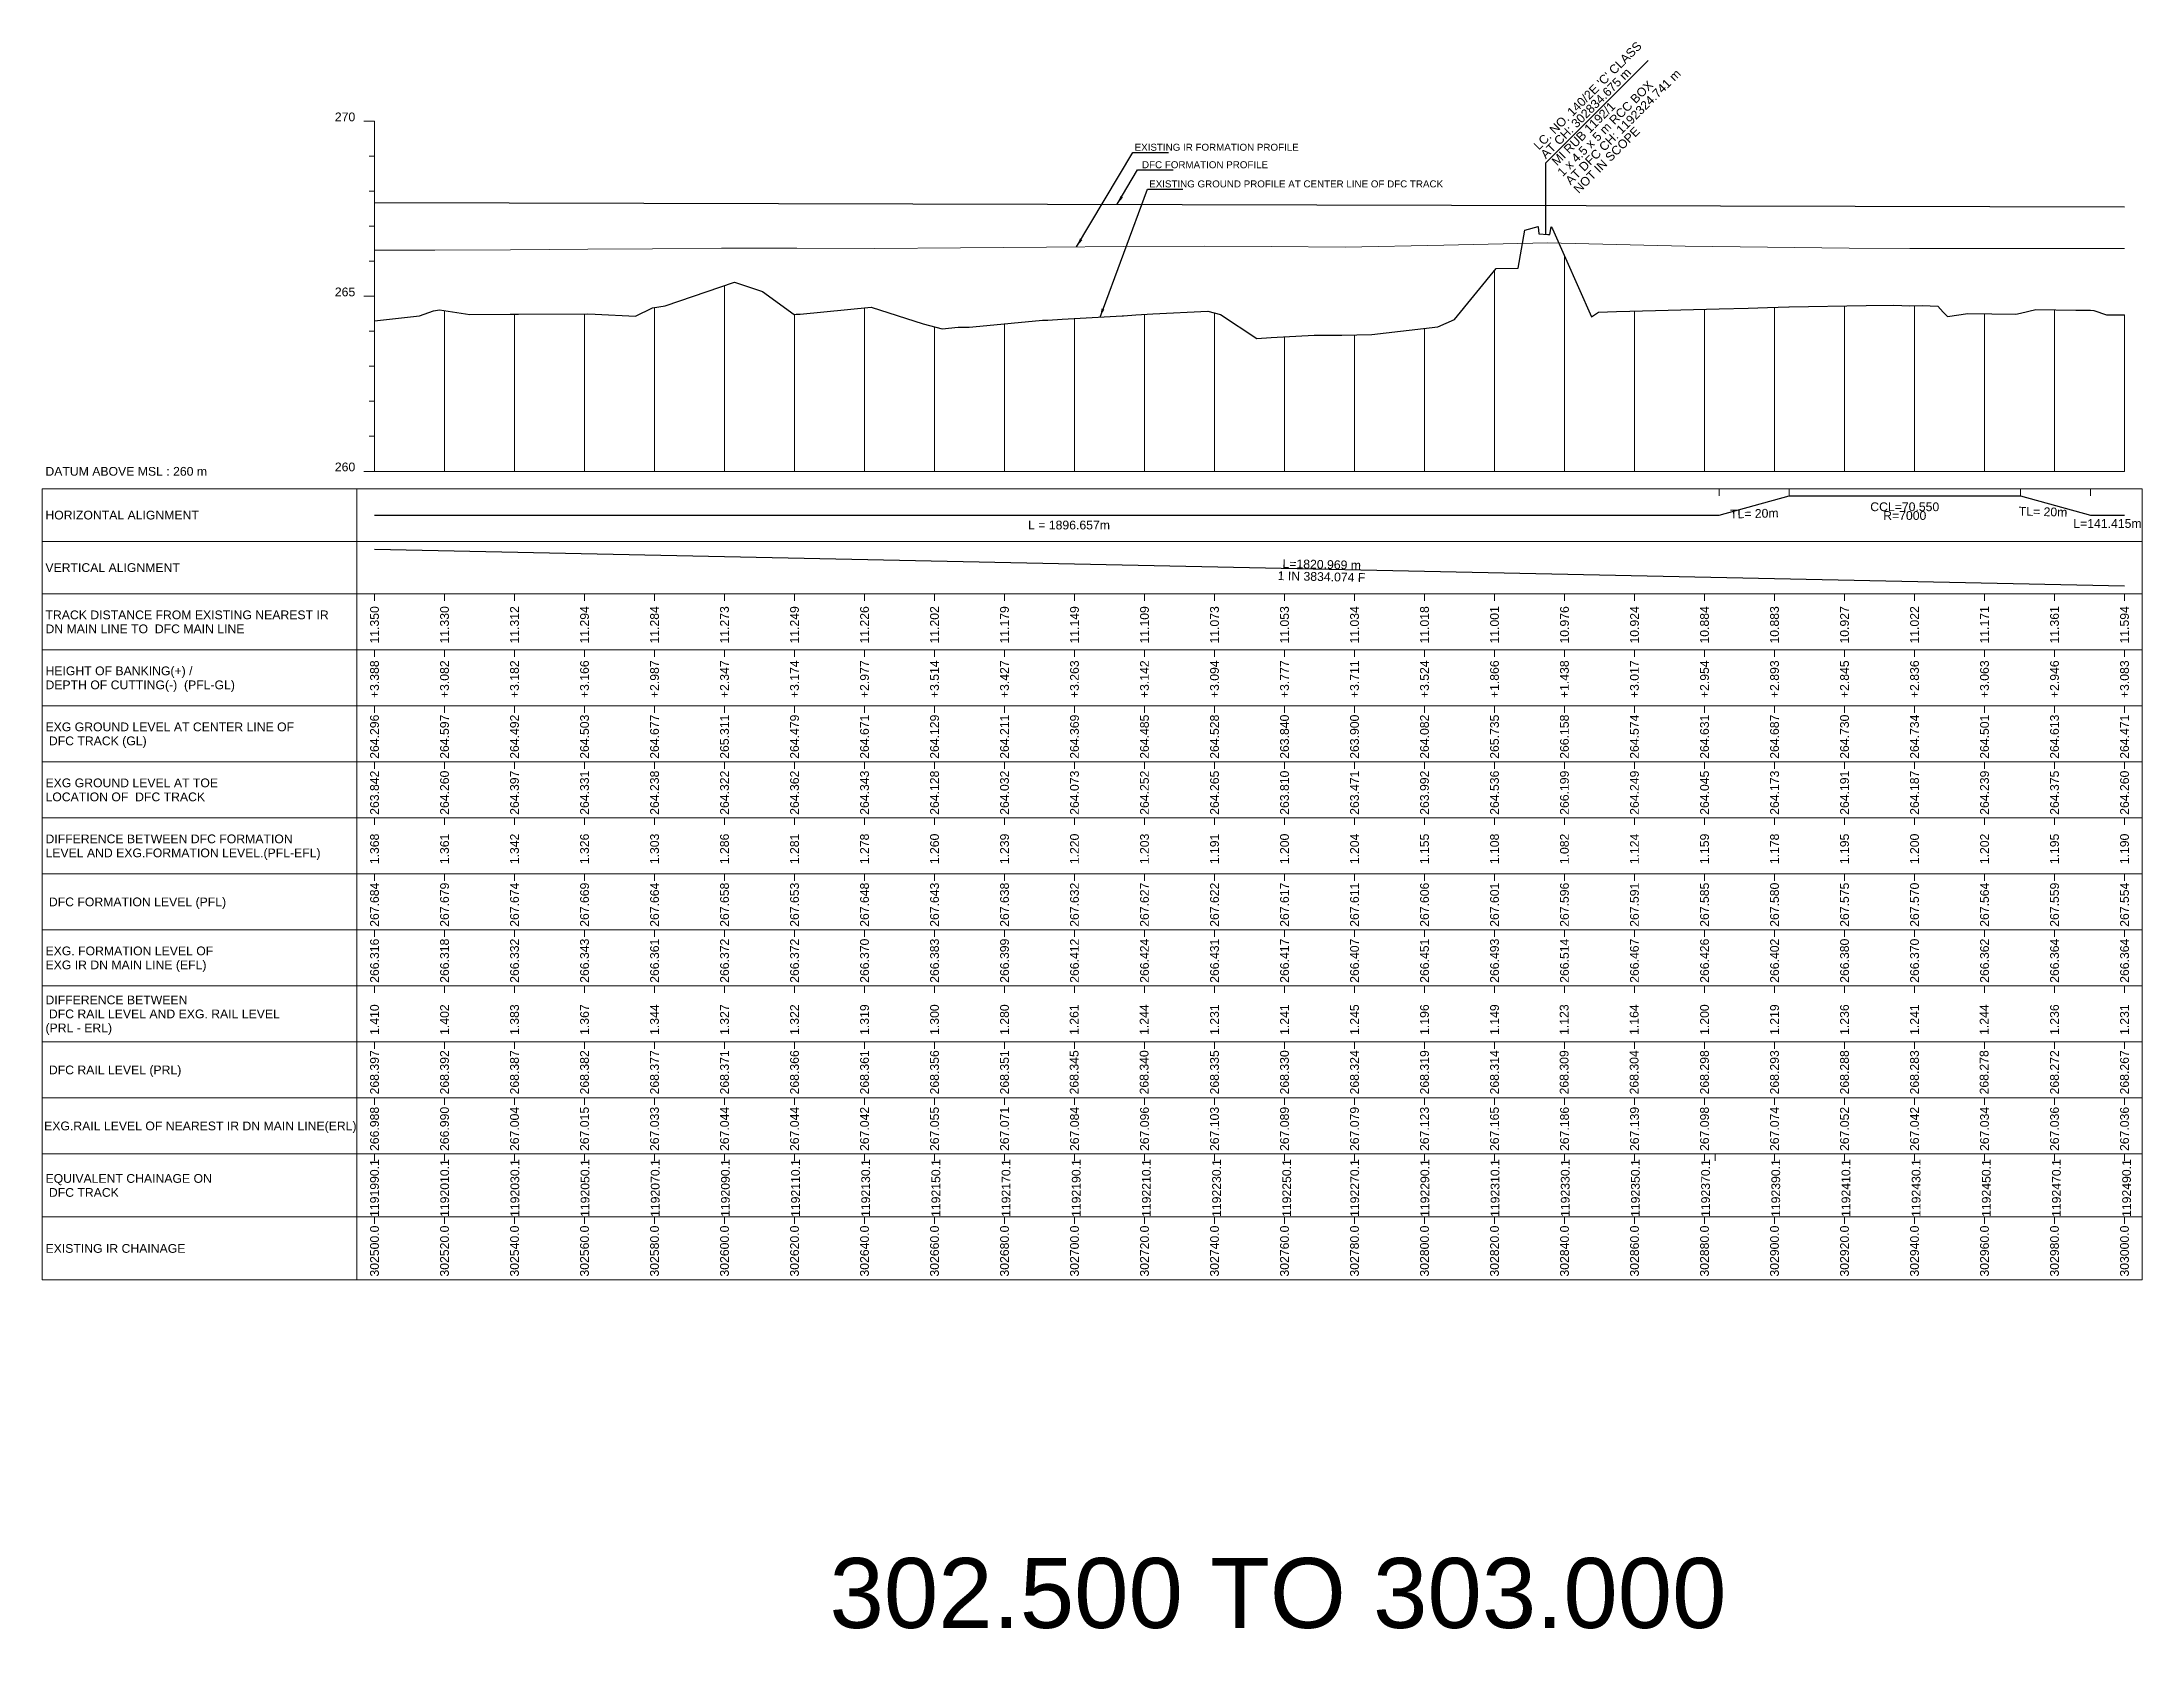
# Model space of a CAD drawing. Header units: metres. Extents: x 4905 to 19505, y -12340 to -11876.
# Drawn here: x 8905 to 9505, y -12340 to -11877 of the extents above; entities that cross this region are included whole.
import ezdxf
from ezdxf.enums import TextEntityAlignment as Align

# ---------------------------------------------------------------- set-up
doc = ezdxf.new("R2010")
doc.units = ezdxf.units.M
doc.header["$MEASUREMENT"] = 0
doc.layers.get('0').update_dxf_attribs({"lineweight": 0})
for name, color, linetype, lineweight in [('LS CUT FILL', 10, 'Continuous', 0), ('LS DATUM', 7, 'Continuous', 0), ('LS DATUM X', 7, 'Continuous', 0), ('LS DATUM Y', 7, 'Continuous', 0), ('LS DIFF. EXG.RL & PRO. RL', 10, 'Continuous', 0), ('LS DIFF. PFL & EFL', 10, 'Continuous', 0), ('LS EXG GL', 7, 'Continuous', 0), ('LS EXG IR CH', 7, 'Continuous', 0), ('LS EXG RL', 7, 'Continuous', 0), ('LS EXG. FL', 7, 'Continuous', 0), ('LS EXG. GL', 7, 'Continuous', 0), ('LS EXG. GL AT PRO. TOE', 7, 'Continuous', 0), ('LS EXG. IR CH', 7, 'Continuous', 0), ('LS EXG. RL', 7, 'Continuous', 0), ('LS FRAME', 7, 'Continuous', 0), ('LS PFL-EFL', 10, 'Continuous', 0), ('LS PRL-ERL', 10, 'Continuous', 0), ('LS PRO FL', 10, 'Continuous', 0), ('LS PRO. CUT & FILL', 10, 'Continuous', 0), ('LS PRO. DFCC CH', 10, 'Continuous', 0), ('LS PRO. FL', 10, 'Continuous', 0), ('LS PRO. RL', 10, 'Continuous', 0), ('LS PROFILE EXG FL', 7, 'Continuous', 25), ('LS PROFILE EXG GL', 7, 'Continuous', 30), ('LS PROFILE PRO FL', 1, 'Continuous', 30), ('LS TICKS', 7, 'Continuous', 0), ('LS TRACK CENTER', 10, 'Continuous', 0), ("LS TRACK CENTER's", 10, 'Continuous', 0), ('Profile Grid', 7, 'Continuous', 0)]:
    doc.layers.add(name, color=color, linetype=linetype, lineweight=lineweight)
for name, color, linetype in [('LS HORIZONTAL ALIGNMENT', 10, 'Continuous'), ("LS LC'S", 7, 'Continuous'), ('LS VERTICAL ALIGNMENT', 10, 'Continuous'), ('ref text', 3, 'Continuous')]:
    doc.layers.add(name, color=color, linetype=linetype)
doc.styles.get("Standard").update_dxf_attribs({"font": 'arial.ttf'})
doc.styles.add('Style-Arial', font='arial.ttf')
doc.styles.add('StyleArial', font='arial.ttf')
doc.dimstyles.get("Standard").update_dxf_attribs({"dimtxt": 0.18, "dimasz": 0.18, "dimexe": 0.18, "dimexo": 0.0625, "dimgap": 0.09, "dimtad": 0, "dimtih": 1, "dimtoh": 1, "dimdec": 4, "dimzin": 0, "dimdsep": 46, "dimtxsty": 'Standard', "dimcen": 0.09, "dimadec": 0, "dimazin": 0, "dimtfac": 1, "dimtdec": 4, "dimtofl": 0, "dimtmove": 0, "dimatfit": 3, "dimfxl": 1, "dimtolj": 1, "dimtzin": 0, "dimarcsym": 0})

msp = doc.modelspace()

# ---------------------------------------------------------------- texts
at = {"layer": 'LS CUT FILL', "style": 'Style-Arial'}
for s, p in [('+3.388', (9000, -12054)), ('+3.082', (9020, -12054)), ('+3.182', (9040, -12054)), ('+3.166', (9060, -12054)), ('+2.987', (9080.01, -12054)), ('+2.347', (9100, -12054)), ('+3.174', (9120, -12054)), ('+2.977', (9140, -12054)), ('+3.514', (9160, -12054)), ('+3.427', (9180, -12054)), ('+3.263', (9199.99, -12054)), ('+3.142', (9219.99, -12054)), ('+3.094', (9240, -12054)), ('+3.777', (9260, -12054)), ('+3.711', (9280, -12054)), ('+3.524', (9300, -12054)), ('+1.866', (9320, -12054)), ('+1.438', (9339.98, -12054)), ('+3.017', (9359.98, -12054)), ('+2.954', (9380.01, -12054)), ('+2.893', (9400.01, -12054)), ('+2.845', (9420.01, -12054)), ('+2.836', (9440.01, -12054)), ('+3.063', (9460, -12054)), ('+2.946', (9480, -12054)), ('+3.083', (9500.01, -12054))]:
    msp.add_text(s, height=2.5, rotation=90, dxfattribs=at).set_placement(p, align=Align.MIDDLE_RIGHT)
at = {"layer": 'LS DATUM', "color": 7, "style": 'StyleArial'}
msp.add_text('DATUM ABOVE MSL : 260 m', height=2.5, rotation=0.00003, dxfattribs=at).set_placement((8905.97, -12000), align=Align.MIDDLE_LEFT)
at = {"layer": 'LS DATUM Y', "color": 7, "lineweight": 0, "style": 'Style-Arial'}
for s, p in [('270', (8994.5, -11900)), ('270', (8994.5, -11900)), ('265', (8994.5, -11950)), ('260', (8994.5, -12000))]:
    msp.add_text(s, height=2.5, dxfattribs=at).set_placement(p, align=Align.RIGHT)
at = {"layer": 'LS DIFF. EXG.RL & PRO. RL', "color": 10, "style": 'StyleArial'}
for s, p in [('DIFFERENCE BETWEEN ', (8906, -12151)), (' DFC RAIL LEVEL AND EXG. RAIL LEVEL ', (8906, -12155)), ('(PRL - ERL)', (8906, -12159))]:
    msp.add_text(s, height=2.5, rotation=0.00003, dxfattribs=at).set_placement(p, align=Align.MIDDLE_LEFT)
at = {"layer": 'LS DIFF. PFL & EFL', "color": 10, "style": 'StyleArial'}
for s, p in [('DIFFERENCE BETWEEN DFC FORMATION ', (8906, -12105)), ('LEVEL AND EXG.FORMATION LEVEL.(PFL-EFL)', (8906, -12109))]:
    msp.add_text(s, height=2.5, rotation=0.00003, dxfattribs=at).set_placement(p, align=Align.MIDDLE_LEFT)
at = {"layer": 'LS EXG GL', "style": 'Style-Arial'}
for s, p in [('264.296', (9000, -12069.5)), ('264.597', (9020, -12069.5)), ('264.492', (9040, -12069.5)), ('264.503', (9060, -12069.5)), ('264.677', (9080.01, -12069.5)), ('265.311', (9100, -12069.5)), ('264.479', (9120, -12069.5)), ('264.671', (9140, -12069.5)), ('264.129', (9160, -12069.5)), ('264.211', (9180, -12069.5)), ('264.369', (9199.99, -12069.5)), ('264.485', (9219.99, -12069.5)), ('264.528', (9240, -12069.5)), ('263.840', (9260, -12069.5)), ('263.900', (9280, -12069.5)), ('264.082', (9300, -12069.5)), ('265.735', (9320, -12069.5)), ('266.158', (9339.98, -12069.5)), ('264.574', (9359.98, -12069.5)), ('264.631', (9380.01, -12069.5)), ('264.687', (9400.01, -12069.5)), ('264.730', (9420.01, -12069.5)), ('264.734', (9440.01, -12069.5)), ('264.501', (9460, -12069.5)), ('264.613', (9480, -12069.5)), ('264.471', (9500.01, -12069.5))]:
    msp.add_text(s, height=2.5, rotation=90, dxfattribs=at).set_placement(p, align=Align.MIDDLE_RIGHT)
at = {"layer": 'LS EXG IR CH', "lineweight": 0, "style": 'Style-Arial'}
for s, p in [('302500.0', (9000, -12215.47)), ('302520.0', (9020, -12215.47)), ('302540.0', (9040, -12215.47)), ('302560.0', (9060, -12215.47)), ('302580.0', (9080, -12215.47)), ('302600.0', (9100, -12215.47)), ('302620.0', (9120, -12215.47)), ('302640.0', (9140, -12215.47)), ('302660.0', (9160, -12215.47)), ('302680.0', (9180, -12215.47)), ('302700.0', (9200, -12215.47)), ('302720.0', (9220, -12215.47)), ('302740.0', (9240, -12215.47)), ('302760.0', (9260, -12215.47)), ('302780.0', (9280, -12215.47)), ('302800.0', (9300, -12215.47)), ('302820.0', (9320, -12215.47)), ('302840.0', (9340, -12215.47)), ('302860.0', (9360, -12215.47)), ('302880.0', (9380, -12215.47)), ('302900.0', (9400, -12215.47)), ('302920.0', (9420, -12215.47)), ('302940.0', (9440, -12215.47)), ('302960.0', (9460, -12215.47)), ('302980.0', (9480, -12215.47)), ('303000.0', (9500, -12215.47))]:
    msp.add_text(s, height=2.5, rotation=90, dxfattribs=at).set_placement(p, align=Align.MIDDLE_RIGHT)
at = {"layer": 'LS EXG RL', "style": 'Style-Arial'}
for s, p in [('266.988', (9000, -12181.54)), ('266.990', (9020, -12181.54)), ('267.004', (9040, -12181.54)), ('267.015', (9060, -12181.54)), ('267.033', (9080, -12181.54)), ('267.044', (9100, -12181.54)), ('267.044', (9120, -12181.54)), ('267.042', (9140, -12181.54)), ('267.055', (9160, -12181.54)), ('267.071', (9180, -12181.54)), ('267.084', (9200, -12181.54)), ('267.096', (9220, -12181.54)), ('267.103', (9240, -12181.54)), ('267.089', (9260, -12181.54)), ('267.079', (9280, -12181.54)), ('267.123', (9300, -12181.54)), ('267.165', (9320, -12181.54)), ('267.186', (9340, -12181.54)), ('267.139', (9360, -12181.54)), ('267.098', (9380, -12181.54)), ('267.074', (9400, -12181.54)), ('267.052', (9420, -12181.54)), ('267.042', (9440, -12181.54)), ('267.034', (9460, -12181.54)), ('267.036', (9480, -12181.54)), ('267.036', (9500, -12181.54))]:
    msp.add_text(s, height=2.5, rotation=90, dxfattribs=at).set_placement(p, align=Align.MIDDLE_RIGHT)
at = {"layer": 'LS EXG. FL', "style": 'StyleArial'}
for s, p in [('EXG. FORMATION LEVEL OF', (8906, -12137)), ('EXG IR DN MAIN LINE (EFL)', (8906, -12141))]:
    msp.add_text(s, height=2.5, rotation=0.00003, dxfattribs=at).set_placement(p, align=Align.MIDDLE_LEFT)
at = {"layer": 'LS EXG. FL'}
for s, p in [('266.316', (9000, -12133.5)), ('266.318', (9020, -12133.5)), ('266.332', (9040, -12133.5)), ('266.343', (9060, -12133.5)), ('266.361', (9080.01, -12133.5)), ('266.372', (9100, -12133.5)), ('266.372', (9120, -12133.5)), ('266.370', (9140, -12133.5)), ('266.383', (9160, -12133.5)), ('266.399', (9180, -12133.5)), ('266.412', (9199.99, -12133.5)), ('266.424', (9219.99, -12133.5)), ('266.431', (9240, -12133.5)), ('266.417', (9260, -12133.5)), ('266.407', (9280, -12133.5)), ('266.451', (9300, -12133.5)), ('266.493', (9320, -12133.5)), ('266.514', (9339.98, -12133.5)), ('266.467', (9359.98, -12133.5)), ('266.426', (9380.01, -12133.5)), ('266.402', (9400.01, -12133.5)), ('266.380', (9420.01, -12133.5)), ('266.370', (9440.01, -12133.5)), ('266.362', (9460, -12133.5)), ('266.364', (9480, -12133.5)), ('266.364', (9500.01, -12133.5))]:
    msp.add_text(s, height=2.5, rotation=90, dxfattribs=at).set_placement(p, align=Align.MIDDLE_RIGHT)
at = {"layer": 'LS EXG. GL', "color": 7, "style": 'StyleArial'}
for s, p in [('EXG GROUND LEVEL AT CENTER LINE OF ', (8906, -12073)), (' DFC TRACK (GL)', (8906, -12077))]:
    msp.add_text(s, height=2.5, rotation=0.00003, dxfattribs=at).set_placement(p, align=Align.MIDDLE_LEFT)
at = {"layer": 'LS EXG. GL AT PRO. TOE', "color": 7, "style": 'StyleArial'}
for s, p in [('EXG GROUND LEVEL AT TOE', (8906, -12089)), ('LOCATION OF  DFC TRACK', (8906, -12093))]:
    msp.add_text(s, height=2.5, rotation=0.00003, dxfattribs=at).set_placement(p, align=Align.MIDDLE_LEFT)
at = {"layer": 'LS EXG. GL AT PRO. TOE'}
for s, p in [('263.842', (9000, -12085.5)), ('264.260', (9020, -12085.5)), ('264.397', (9040, -12085.5)), ('264.331', (9060, -12085.5)), ('264.238', (9080.01, -12085.5)), ('264.322', (9100, -12085.5)), ('264.362', (9120, -12085.5)), ('264.343', (9140, -12085.5)), ('264.128', (9160, -12085.5)), ('264.032', (9180, -12085.5)), ('264.073', (9199.99, -12085.5)), ('264.252', (9219.99, -12085.5)), ('264.265', (9240, -12085.5)), ('263.810', (9260, -12085.5)), ('263.471', (9280, -12085.5)), ('263.992', (9300, -12085.5)), ('264.536', (9320, -12085.5)), ('266.199', (9339.98, -12085.5)), ('264.249', (9359.98, -12085.5)), ('264.045', (9380.01, -12085.5)), ('264.173', (9400.01, -12085.5)), ('264.191', (9420.01, -12085.5)), ('264.187', (9440.01, -12085.5)), ('264.239', (9460, -12085.5)), ('264.375', (9480, -12085.5)), ('264.260', (9500.01, -12085.5))]:
    msp.add_text(s, height=2.5, rotation=90, dxfattribs=at).set_placement(p, align=Align.MIDDLE_RIGHT)
at = {"layer": 'LS EXG. IR CH', "style": 'StyleArial'}
msp.add_text('EXISTING IR CHAINAGE', height=2.5, rotation=0.00003, dxfattribs=at).set_placement((8906, -12222), align=Align.MIDDLE_LEFT)
at = {"layer": 'LS EXG. RL', "style": 'StyleArial'}
msp.add_text('EXG.RAIL LEVEL OF NEAREST IR DN MAIN LINE(ERL)', height=2.5, rotation=0.00003, dxfattribs=at).set_placement((8905.61, -12187), align=Align.MIDDLE_LEFT)
at = {"layer": 'LS HORIZONTAL ALIGNMENT', "style": 'StyleArial'}
msp.add_text('HORIZONTAL ALIGNMENT', height=2.5, rotation=0.00003, dxfattribs=at).set_placement((8905.97, -12012.5), align=Align.MIDDLE_LEFT)
at = {"layer": 'LS HORIZONTAL ALIGNMENT', "char_height": 2.5, "attachment_point": 5, "line_spacing_factor": 0.6, "style": 'Style-Arial'}
for insert, rotation in [((9394.23, -12012.07), 1.28894), ((9476.74, -12011.55), 358.71106)]:
    msp.add_mtext('TL= 20m', dxfattribs=dict(at, insert=insert, rotation=rotation))
for s, insert in [('{\\fArial|b0|i0|c0|p34;\\C1;CCL=70.550\\PR=7000}', (9437.22, -12011.39)), ('L = {\\fArial|b0|i0|c0|p34;\\C1;1896.657m}', (9198.44, -12015.36)), ('L={\\fArial|b0|i0|c0|p34;\\C1;141.415m}', (9495.14, -12014.92))]:
    msp.add_mtext(s, dxfattribs=dict(at, insert=insert))
at = {"layer": "LS LC'S"}
for s, p in [("LC. NO. 140/2E 'C' CLASS ", (9332.67, -11908.37)), ('AT CH: 302834.675 m', (9334.67, -11910.87))]:
    msp.add_text(s, height=2.5, rotation=45, dxfattribs=at).set_placement(p)
at = {"layer": "LS LC'S", "color": 10}
for s, p in [('AT DFC CH: 1192324.741 m', (9341.77, -11918.37)), ('1 x 4.5 x 5 m RCC BOX ', (9339.47, -11915.97)), (' MI RUB 1192/1', (9337.17, -11913.57))]:
    msp.add_text(s, height=2.5, rotation=45, dxfattribs=at).set_placement(p)
at = {"layer": "LS LC'S", "color": 5}
msp.add_text('NOT IN SCOPE', height=2.5, rotation=45, dxfattribs=at).set_placement((9344.07, -11920.77))
at = {"layer": 'LS PFL-EFL'}
for s, p in [('1.368', (9000, -12103.5)), ('1.361', (9020, -12103.5)), ('1.342', (9040, -12103.5)), ('1.326', (9060, -12103.5)), ('1.303', (9080.01, -12103.5)), ('1.286', (9100, -12103.5)), ('1.281', (9120, -12103.5)), ('1.278', (9140, -12103.5)), ('1.260', (9160, -12103.5)), ('1.239', (9180, -12103.5)), ('1.220', (9199.99, -12103.5)), ('1.203', (9219.99, -12103.5)), ('1.191', (9240, -12103.5)), ('1.200', (9260, -12103.5)), ('1.204', (9280, -12103.5)), ('1.155', (9300, -12103.5)), ('1.108', (9320, -12103.5)), ('1.082', (9339.98, -12103.5)), ('1.124', (9359.98, -12103.5)), ('1.159', (9380.01, -12103.5)), ('1.178', (9400.01, -12103.5)), ('1.195', (9420.01, -12103.5)), ('1.200', (9440.01, -12103.5)), ('1.202', (9460, -12103.5)), ('1.195', (9480, -12103.5)), ('1.190', (9500.01, -12103.5))]:
    msp.add_text(s, height=2.5, rotation=90, dxfattribs=at).set_placement(p, align=Align.MIDDLE_RIGHT)
at = {"layer": 'LS PRL-ERL'}
for s, p in [('1.410', (9001.25, -12161)), ('1.402', (9021.25, -12161)), ('1.383', (9041.25, -12161)), ('1.367', (9061.25, -12161)), ('1.344', (9081.25, -12161)), ('1.327', (9101.25, -12161)), ('1.322', (9121.25, -12161)), ('1.319', (9141.25, -12161)), ('1.300', (9161.25, -12161)), ('1.280', (9181.25, -12161)), ('1.261', (9201.15, -12161)), ('1.244', (9221.15, -12161)), ('1.231', (9241.25, -12161)), ('1.241', (9261.25, -12161)), ('1.245', (9281.25, -12161)), ('1.196', (9301.25, -12161)), ('1.149', (9321.25, -12161)), ('1.123', (9341.15, -12161)), ('1.164', (9361.15, -12161)), ('1.200', (9381.25, -12161)), ('1.219', (9401.25, -12161)), ('1.236', (9421.25, -12161)), ('1.241', (9441.25, -12161)), ('1.244', (9461.15, -12161)), ('1.236', (9481.25, -12161)), ('1.231', (9501.25, -12161))]:
    msp.add_text(s, height=2.5, rotation=90, dxfattribs=at).set_placement(p)
at = {"layer": 'LS PRO FL', "style": 'Style-Arial'}
for s, p in [('267.684', (9000, -12117.5)), ('267.679', (9020, -12117.5)), ('267.674', (9040, -12117.5)), ('267.669', (9060, -12117.5)), ('267.664', (9080.01, -12117.5)), ('267.658', (9100, -12117.5)), ('267.653', (9120, -12117.5)), ('267.648', (9140, -12117.5)), ('267.643', (9160, -12117.5)), ('267.638', (9180, -12117.5)), ('267.632', (9199.99, -12117.5)), ('267.627', (9219.99, -12117.5)), ('267.622', (9240, -12117.5)), ('267.617', (9260, -12117.5)), ('267.611', (9280, -12117.5)), ('267.606', (9300, -12117.5)), ('267.601', (9320, -12117.5)), ('267.596', (9339.98, -12117.5)), ('267.591', (9359.98, -12117.5)), ('267.585', (9380.01, -12117.5)), ('267.580', (9400.01, -12117.5)), ('267.575', (9420.01, -12117.5)), ('267.570', (9440.01, -12117.5)), ('267.564', (9460, -12117.5)), ('267.559', (9480, -12117.5)), ('267.554', (9500.01, -12117.5))]:
    msp.add_text(s, height=2.5, rotation=90, dxfattribs=at).set_placement(p, align=Align.MIDDLE_RIGHT)
at = {"layer": 'LS PRO. CUT & FILL', "color": 10, "style": 'StyleArial'}
for s, p in [('HEIGHT OF BANKING(+) /', (8906, -12057)), ('DEPTH OF CUTTING(-)  (PFL-GL)', (8906, -12061))]:
    msp.add_text(s, height=2.5, rotation=0.00003, dxfattribs=at).set_placement(p, align=Align.MIDDLE_LEFT)
at = {"layer": 'LS PRO. DFCC CH'}
for s, p in [('1191990.1', (9001.25, -12213)), ('1192010.1', (9021.3, -12213)), ('1192030.1', (9041.35, -12213)), ('1192050.1', (9061.4, -12213)), ('1192070.1', (9081.45, -12213)), ('1192090.1', (9101.5, -12213)), ('1192110.1', (9121.54, -12213)), ('1192130.1', (9141.59, -12213)), ('1192150.1', (9161.64, -12213)), ('1192170.1', (9181.69, -12213)), ('1192190.1', (9201.74, -12213)), ('1192210.1', (9221.79, -12213)), ('1192230.1', (9241.84, -12213)), ('1192250.1', (9261.89, -12213)), ('1192270.1', (9281.31, -12213)), ('1192290.1', (9301.36, -12213)), ('1192310.1', (9321.41, -12213)), ('1192330.1', (9341.46, -12213)), ('1192350.1', (9361.51, -12213)), ('1192370.1', (9381.56, -12213)), ('1192390.1', (9401.61, -12213)), ('1192410.1', (9421.66, -12213)), ('1192430.1', (9441.71, -12213)), ('1192450.1', (9461.76, -12213)), ('1192470.1', (9481.8, -12213)), ('1192490.1', (9501.85, -12213))]:
    msp.add_text(s, height=2.5, rotation=90, dxfattribs=at).set_placement(p)
at = {"layer": 'LS PRO. DFCC CH', "color": 10, "style": 'Style-Arial'}
for s, p in [('EQUIVALENT CHAINAGE ON ', (8906, -12202)), (' DFC TRACK', (8906, -12206))]:
    msp.add_text(s, height=2.5, rotation=0.00003, dxfattribs=at).set_placement(p, align=Align.MIDDLE_LEFT)
at = {"layer": 'LS PRO. FL', "color": 10, "style": 'StyleArial'}
msp.add_text(' DFC FORMATION LEVEL (PFL) ', height=2.5, rotation=0.00003, dxfattribs=at).set_placement((8906, -12123), align=Align.MIDDLE_LEFT)
at = {"layer": 'LS PRO. RL'}
for s, p in [('268.397', (9001.25, -12178)), ('268.392', (9021.25, -12178)), ('268.387', (9041.25, -12178)), ('268.382', (9061.25, -12178)), ('268.377', (9081.25, -12178)), ('268.371', (9101.25, -12178)), ('268.366', (9121.25, -12178)), ('268.361', (9141.25, -12178)), ('268.356', (9161.25, -12178)), ('268.351', (9181.25, -12178)), ('268.345', (9201.15, -12178)), ('268.340', (9221.15, -12178)), ('268.335', (9241.25, -12178)), ('268.330', (9261.25, -12178)), ('268.324', (9281.25, -12178)), ('268.319', (9301.25, -12178)), ('268.314', (9321.25, -12178)), ('268.309', (9341.15, -12178)), ('268.304', (9361.15, -12178)), ('268.298', (9381.25, -12178)), ('268.293', (9401.25, -12178)), ('268.288', (9421.25, -12178)), ('268.283', (9441.25, -12178)), ('268.278', (9461.15, -12178)), ('268.272', (9481.25, -12178)), ('268.267', (9501.25, -12178))]:
    msp.add_text(s, height=2.5, rotation=90, dxfattribs=at).set_placement(p)
at = {"layer": 'LS PRO. RL', "color": 10, "style": 'StyleArial'}
msp.add_text(' DFC RAIL LEVEL (PRL)', height=2.5, rotation=0.00003, dxfattribs=at).set_placement((8906, -12171), align=Align.MIDDLE_LEFT)
at = {"layer": 'LS PROFILE EXG FL', "color": 7, "linetype": 'Continuous', "lineweight": 0, "style": 'Style-Arial'}
msp.add_text('EXISTING IR FORMATION PROFILE', height=2, dxfattribs=at).set_placement((9217.19, -11908.42, 0))
at = {"layer": 'LS PROFILE EXG GL', "color": 7, "lineweight": 0, "style": 'Style-Arial'}
msp.add_text('EXISTING GROUND PROFILE AT CENTER LINE OF DFC TRACK', height=2, dxfattribs=at).set_placement((9221.34, -11918.89, 0))
at = {"layer": 'LS PROFILE PRO FL', "style": 'Style-Arial'}
msp.add_text('  DFC FORMATION PROFILE', height=2, dxfattribs=at).set_placement((9217.74, -11913.41))
at = {"layer": 'LS TRACK CENTER'}
for s, p in [('11.350 ', (9001.25, -12049.2)), ('11.330 ', (9021.25, -12049.2)), ('11.312 ', (9041.25, -12049.2)), ('11.294 ', (9061.25, -12049.2)), ('11.284 ', (9081.25, -12049.2)), ('11.273 ', (9101.25, -12049.2)), ('11.249 ', (9121.25, -12049.2)), ('11.226 ', (9141.25, -12049.2)), ('11.202 ', (9161.25, -12049.2)), ('11.179 ', (9181.25, -12049.2)), ('11.149 ', (9201.25, -12049.2)), ('11.109 ', (9221.25, -12049.2)), ('11.073 ', (9241.25, -12049.2)), ('11.053 ', (9261.25, -12049.2)), ('11.034 ', (9281.25, -12049.2)), ('11.018 ', (9301.25, -12049.2)), ('11.001 ', (9321.25, -12049.2)), ('10.976 ', (9341.25, -12049.2)), ('10.924 ', (9361.25, -12049.2)), ('10.884 ', (9381.25, -12049.2)), ('10.883 ', (9401.25, -12049.2)), ('10.927 ', (9421.25, -12049.2)), ('11.022 ', (9441.25, -12049.2)), ('11.171 ', (9461.25, -12049.2)), ('11.361 ', (9481.25, -12049.2)), ('11.594 ', (9501.25, -12049.2))]:
    msp.add_text(s, height=2.5, rotation=90, dxfattribs=at).set_placement(p)
at = {"layer": "LS TRACK CENTER's", "color": 10, "style": 'StyleArial'}
for s, p in [('TRACK DISTANCE FROM EXISTING NEAREST IR ', (8906, -12041)), ('DN MAIN LINE TO  DFC MAIN LINE', (8906, -12045))]:
    msp.add_text(s, height=2.5, rotation=0.00003, dxfattribs=at).set_placement(p, align=Align.MIDDLE_LEFT)
at = {"layer": 'LS VERTICAL ALIGNMENT', "style": 'StyleArial'}
msp.add_text('VERTICAL ALIGNMENT', height=2.5, rotation=0.00003, dxfattribs=at).set_placement((8905.97, -12027.5), align=Align.MIDDLE_LEFT)
at = {"layer": 'LS VERTICAL ALIGNMENT', "insert": (9270.61, -12028.35), "char_height": 2.5, "attachment_point": 5, "rotation": 358.74409, "line_spacing_factor": 0.84, "style": 'Style-Arial'}
msp.add_mtext('L=1820.969 m\\P1 IN 3834.074 F', dxfattribs=at)
at = {"layer": 'ref text', "color": 3, "insert": (9130, -12330.71), "char_height": 20, "width": 256.3165, "attachment_point": 7, "bg_fill": 3, "box_fill_scale": 1.5, "bg_fill_color": 256, "bg_fill_transparency": 0}
msp.add_mtext('302.500 TO 303.000', dxfattribs=at)

# ---------------------------------------------------------------- linework, layer by layer
msp.add_lwpolyline([(8905, -12005), (8995, -12005)])
at = {"layer": 'LS DATUM X', "color": 7, "linetype": 'Continuous', "lineweight": 0}
msp.add_line((9000, -12000), (9500.01, -12000), dxfattribs=at)
at = {"layer": 'LS DATUM Y', "color": 7, "linetype": 'Continuous', "lineweight": 0}
for p, q in [((8997, -11900), (9000, -11900)), ((8997, -11900), (9000, -11900)), ((9000, -12000), (9000, -11900)), ((8998.5, -11910), (9000, -11910)), ((8998.5, -11920), (9000, -11920)), ((8998.5, -11930), (9000, -11930)), ((8998.5, -11940), (9000, -11940)), ((8997, -11950), (9000, -11950)), ((8998.5, -11960), (9000, -11960)), ((8998.5, -11970), (9000, -11970)), ((8998.5, -11980), (9000, -11980)), ((8998.5, -11990), (9000, -11990)), ((8997, -12000), (9000, -12000))]:
    msp.add_line(p, q, dxfattribs=at)
at = {"layer": 'LS FRAME'}
for points in [[(8995, -12231), (8905, -12231), (8905, -12005)], [(8995, -12020), (8905, -12020)], [(8995, -12035), (8905, -12035)], [(8995, -12051), (8905, -12051)], [(8905, -12051), (8995, -12051)], [(8995, -12067), (8905, -12067)], [(8905, -12067), (8995, -12067)], [(8995, -12083), (8905, -12083)], [(8905, -12083), (8995, -12083)], [(8995, -12099), (8905, -12099)], [(8995, -12115), (8905, -12115)], [(8905, -12115), (8995, -12115)], [(8995, -12131), (8905, -12131)], [(8905, -12131), (8995, -12131)], [(8995, -12147), (8905, -12147)], [(8905, -12147), (8995, -12147)], [(8995, -12163), (8905, -12163)], [(8905, -12163), (8995, -12163)], [(8995, -12179), (8905, -12179)], [(8995, -12195), (8905, -12195)], [(8995, -12213), (8905, -12213)]]:
    msp.add_lwpolyline(points, dxfattribs=at)
at = {"layer": 'LS FRAME', "color": 7, "linetype": 'Continuous', "lineweight": 0, "flags": 128}
for points in [[(8995, -12020), (9505.01, -12020), (9505.01, -12005), (8995, -12005), (8995, -12020)], [(8995, -12035), (9505.01, -12035), (9505.01, -12020), (8995, -12020), (8995, -12035)], [(8995, -12051), (9505.01, -12051), (9505.01, -12035), (8995, -12035), (8995, -12051)], [(8995, -12067), (9505.01, -12067), (9505.01, -12051), (8995, -12051), (8995, -12067)], [(8995, -12083), (9505.01, -12083), (9505.01, -12067), (8995, -12067), (8995, -12083)], [(8995, -12099), (9505.01, -12099), (9505.01, -12083), (8995, -12083), (8995, -12099)], [(8995, -12115), (9505.01, -12115), (9505.01, -12099), (8995, -12099), (8995, -12115)], [(8995, -12131), (9505.01, -12131), (9505.01, -12115), (8995, -12115), (8995, -12131)], [(8995, -12147), (9505.01, -12147), (9505.01, -12131), (8995, -12131), (8995, -12147)], [(8995, -12163), (9505.01, -12163), (9505.01, -12147), (8995, -12147), (8995, -12163)], [(8995, -12179), (9505.01, -12179), (9505.01, -12163), (8995, -12163), (8995, -12179)], [(8995, -12195), (9505.01, -12195), (9505.01, -12179), (8995, -12179), (8995, -12195)], [(8995, -12213), (9505.01, -12213), (9505.01, -12195), (8995, -12195), (8995, -12213)], [(8995, -12231), (9505.01, -12231), (9505.01, -12213), (8995, -12213), (8995, -12231)]]:
    msp.add_lwpolyline(points, close=True, dxfattribs=at)
at = {"layer": 'LS HORIZONTAL ALIGNMENT', "flags": 128}
msp.add_lwpolyline([(9000, -12012.5), (9384.18, -12012.5), (9384.18, -12012.5), (9404.18, -12007), (9404.18, -12007), (9470.26, -12007), (9470.26, -12007), (9490.26, -12012.5), (9490.26, -12012.5), (9500.01, -12012.5)], dxfattribs=at)
at = {"layer": "LS LC'S"}
msp.add_lwpolyline([(9334.67, -11932.31), (9334.67, -11911.87), (9363.93, -11882.62)], dxfattribs=at)
at = {"layer": 'LS PROFILE EXG FL', "lineweight": 0}
msp.add_lwpolyline([(9000, -11936.84), (9017.2, -11936.84), (9038.89, -11936.69), (9060.93, -11936.57), (9079.44, -11936.4), (9099.17, -11936.28), (9120.64, -11936.28), (9142.91, -11936.31), (9167.39, -11936.11), (9191.97, -11935.93), (9214.04, -11935.8), (9237.17, -11935.67), (9256.24, -11935.8), (9277.41, -11935.99), (9305.55, -11935.37), (9335.13, -11934.75), (9354.86, -11935.21), (9374.46, -11935.67), (9398.01, -11935.96), (9421.34, -11936.22), (9438.67, -11936.3), (9456.18, -11936.38), (9474.32, -11936.37), (9492.71, -11936.34), (9500, -11936.36)], dxfattribs=at)
at = {"layer": 'LS PROFILE EXG GL', "flags": 128}
msp.add_lwpolyline([(9000, -11957.04), (9012.82, -11955.55), (9012.82, -11955.55), (9016.9, -11954.11), (9016.9, -11954.11), (9018.61, -11953.82), (9027.24, -11955.16), (9038.8, -11955.06), (9038.8, -11955.06), (9039.72, -11955.08), (9041.12, -11955.08), (9060.96, -11954.97), (9063.09, -11955.14), (9074.53, -11955.63), (9079.44, -11953.33), (9079.44, -11953.32), (9079.44, -11953.32), (9083.05, -11952.71), (9102.83, -11945.92), (9102.83, -11945.92), (9110.82, -11948.63), (9119.86, -11955.23), (9119.86, -11955.23), (9120.48, -11955.14), (9120.67, -11955.14), (9121.63, -11955.06), (9141.88, -11953.11), (9141.88, -11953.11), (9156.77, -11957.84), (9162.16, -11959.29), (9166.75, -11958.85), (9166.75, -11958.85), (9167.07, -11958.82), (9169.87, -11958.86), (9172.93, -11958.57), (9190.88, -11956.84), (9191.23, -11956.81), (9192.39, -11956.79), (9196.45, -11956.49), (9213.59, -11955.62), (9213.99, -11955.53), (9217.52, -11955.27), (9222.38, -11955.03), (9238.1, -11954.2), (9241.75, -11955.2), (9252.07, -11962.04), (9252.07, -11962.04), (9252.07, -11962.04), (9256.24, -11961.81), (9268.51, -11961.12), (9276.39, -11961.09), (9276.39, -11961.09), (9276.39, -11961.09), (9284.94, -11960.87), (9303.77, -11958.76), (9308.53, -11956.63), (9308.53, -11956.63), (9320.51, -11942.03), (9326.74, -11941.94), (9328.65, -11931.06), (9332.5, -11930.1), (9332.51, -11930.11), (9332.65, -11932.12), (9332.65, -11932.12), (9335.2, -11932.35), (9335.83, -11932.35), (9336.17, -11930.16), (9336.56, -11930.68), (9347.7, -11955.83), (9349.71, -11954.49), (9349.71, -11954.49), (9354.86, -11954.34), (9354.86, -11954.35), (9358.69, -11954.29), (9358.69, -11954.29), (9358.69, -11954.29), (9384.18, -11953.58), (9392.49, -11953.35), (9398.01, -11953.2), (9398.01, -11953.2), (9404.07, -11953.02), (9404.18, -11953.02), (9426.21, -11952.61), (9434.09, -11952.54), (9434.09, -11952.54), (9434.09, -11952.54), (9438.67, -11952.7), (9442.27, -11952.67), (9442.27, -11952.67), (9446.7, -11952.81), (9448.24, -11954.49), (9449.4, -11955.78), (9455.29, -11954.93), (9468.97, -11955.14), (9470.26, -11954.83), (9474.65, -11953.8), (9474.65, -11953.8), (9486.07, -11953.95), (9490.26, -11953.99), (9491.28, -11954.01), (9494.9, -11955.25), (9500.01, -11955.29)], dxfattribs=at)
at = {"layer": 'LS PROFILE PRO FL'}
msp.add_line((9000, -11923.16), (9500.01, -11924.46), dxfattribs=at)
at = {"layer": 'LS TICKS', "color": 7, "linetype": 'Continuous', "lineweight": 0, "flags": 128}
for points in [[(9384.18, -12007), (9384.18, -12005)], [(9404.18, -12007), (9404.18, -12005)], [(9470.26, -12007), (9470.26, -12005)], [(9490.26, -12007), (9490.26, -12005)], [(9000, -12037), (9000, -12035)], [(9020, -12037), (9020, -12035)], [(9040, -12037), (9040, -12035)], [(9060, -12037), (9060, -12035)], [(9080.01, -12037), (9080.01, -12035)], [(9100, -12037), (9100, -12035)], [(9120, -12037), (9120, -12035)], [(9140, -12037), (9140, -12035)], [(9160, -12037), (9160, -12035)], [(9180, -12037), (9180, -12035)], [(9199.99, -12037), (9199.99, -12035)], [(9219.99, -12037), (9219.99, -12035)], [(9240, -12037), (9240, -12035)], [(9260, -12037), (9260, -12035)], [(9280, -12037), (9280, -12035)], [(9300, -12037), (9300, -12035)], [(9320, -12037), (9320, -12035)], [(9339.98, -12037), (9339.98, -12035)], [(9359.98, -12037), (9359.98, -12035)], [(9380.01, -12037), (9380.01, -12035)], [(9400.01, -12037), (9400.01, -12035)], [(9420.01, -12037), (9420.01, -12035)], [(9440.01, -12037), (9440.01, -12035)], [(9460, -12037), (9460, -12035)], [(9480, -12037), (9480, -12035)], [(9500.01, -12037), (9500.01, -12035)], [(9000, -12053), (9000, -12051)], [(9020, -12053), (9020, -12051)], [(9040, -12053), (9040, -12051)], [(9060, -12053), (9060, -12051)], [(9080.01, -12053), (9080.01, -12051)], [(9100, -12053), (9100, -12051)], [(9120, -12053), (9120, -12051)], [(9140, -12053), (9140, -12051)], [(9160, -12053), (9160, -12051)], [(9180, -12053), (9180, -12051)], [(9199.99, -12053), (9199.99, -12051)], [(9219.99, -12053), (9219.99, -12051)], [(9240, -12053), (9240, -12051)], [(9260, -12053), (9260, -12051)], [(9280, -12053), (9280, -12051)], [(9300, -12053), (9300, -12051)], [(9320, -12053), (9320, -12051)], [(9339.98, -12053), (9339.98, -12051)], [(9359.98, -12053), (9359.98, -12051)], [(9380.01, -12053), (9380.01, -12051)], [(9400.01, -12053), (9400.01, -12051)], [(9420.01, -12053), (9420.01, -12051)], [(9440.01, -12053), (9440.01, -12051)], [(9460, -12053), (9460, -12051)], [(9480, -12053), (9480, -12051)], [(9500.01, -12053), (9500.01, -12051)], [(9000, -12069), (9000, -12067)], [(9020, -12069), (9020, -12067)], [(9040, -12069), (9040, -12067)], [(9060, -12069), (9060, -12067)], [(9080.01, -12069), (9080.01, -12067)], [(9100, -12069), (9100, -12067)], [(9120, -12069), (9120, -12067)], [(9140, -12069), (9140, -12067)], [(9160, -12069), (9160, -12067)], [(9180, -12069), (9180, -12067)], [(9199.99, -12069), (9199.99, -12067)], [(9219.99, -12069), (9219.99, -12067)], [(9240, -12069), (9240, -12067)], [(9260, -12069), (9260, -12067)], [(9280, -12069), (9280, -12067)], [(9300, -12069), (9300, -12067)], [(9320, -12069), (9320, -12067)], [(9339.98, -12069), (9339.98, -12067)], [(9359.98, -12069), (9359.98, -12067)], [(9380.01, -12069), (9380.01, -12067)], [(9400.01, -12069), (9400.01, -12067)], [(9420.01, -12069), (9420.01, -12067)], [(9440.01, -12069), (9440.01, -12067)], [(9460, -12069), (9460, -12067)], [(9480, -12069), (9480, -12067)], [(9500.01, -12069), (9500.01, -12067)], [(9000, -12085), (9000, -12083)], [(9020, -12085), (9020, -12083)], [(9040, -12085), (9040, -12083)], [(9060, -12085), (9060, -12083)], [(9080.01, -12085), (9080.01, -12083)], [(9100, -12085), (9100, -12083)], [(9120, -12085), (9120, -12083)], [(9140, -12085), (9140, -12083)], [(9160, -12085), (9160, -12083)], [(9180, -12085), (9180, -12083)], [(9199.99, -12085), (9199.99, -12083)], [(9219.99, -12085), (9219.99, -12083)], [(9240, -12085), (9240, -12083)], [(9260, -12085), (9260, -12083)], [(9280, -12085), (9280, -12083)], [(9300, -12085), (9300, -12083)], [(9320, -12085), (9320, -12083)], [(9339.98, -12085), (9339.98, -12083)], [(9359.98, -12085), (9359.98, -12083)], [(9380.01, -12085), (9380.01, -12083)], [(9400.01, -12085), (9400.01, -12083)], [(9420.01, -12085), (9420.01, -12083)], [(9440.01, -12085), (9440.01, -12083)], [(9460, -12085), (9460, -12083)], [(9480, -12085), (9480, -12083)], [(9500.01, -12085), (9500.01, -12083)], [(9000, -12101), (9000, -12099)], [(9020, -12101), (9020, -12099)], [(9040, -12101), (9040, -12099)], [(9060, -12101), (9060, -12099)], [(9080.01, -12101), (9080.01, -12099)], [(9100, -12101), (9100, -12099)], [(9120, -12101), (9120, -12099)], [(9140, -12101), (9140, -12099)], [(9160, -12101), (9160, -12099)], [(9180, -12101), (9180, -12099)], [(9199.99, -12101), (9199.99, -12099)], [(9219.99, -12101), (9219.99, -12099)], [(9240, -12101), (9240, -12099)], [(9260, -12101), (9260, -12099)], [(9280, -12101), (9280, -12099)], [(9300, -12101), (9300, -12099)], [(9320, -12101), (9320, -12099)], [(9339.98, -12101), (9339.98, -12099)], [(9359.98, -12101), (9359.98, -12099)], [(9380.01, -12101), (9380.01, -12099)], [(9400.01, -12101), (9400.01, -12099)], [(9420.01, -12101), (9420.01, -12099)], [(9440.01, -12101), (9440.01, -12099)], [(9460, -12101), (9460, -12099)], [(9480, -12101), (9480, -12099)], [(9500.01, -12101), (9500.01, -12099)], [(9000, -12117), (9000, -12115)], [(9020, -12117), (9020, -12115)], [(9040, -12117), (9040, -12115)], [(9060, -12117), (9060, -12115)], [(9080.01, -12117), (9080.01, -12115)], [(9100, -12117), (9100, -12115)], [(9120, -12117), (9120, -12115)], [(9140, -12117), (9140, -12115)], [(9160, -12117), (9160, -12115)], [(9180, -12117), (9180, -12115)], [(9199.99, -12117), (9199.99, -12115)], [(9219.99, -12117), (9219.99, -12115)], [(9240, -12117), (9240, -12115)], [(9260, -12117), (9260, -12115)], [(9280, -12117), (9280, -12115)], [(9300, -12117), (9300, -12115)], [(9320, -12117), (9320, -12115)], [(9339.98, -12117), (9339.98, -12115)], [(9359.98, -12117), (9359.98, -12115)], [(9380.01, -12117), (9380.01, -12115)], [(9400.01, -12117), (9400.01, -12115)], [(9420.01, -12117), (9420.01, -12115)], [(9440.01, -12117), (9440.01, -12115)], [(9460, -12117), (9460, -12115)], [(9480, -12117), (9480, -12115)], [(9500.01, -12117), (9500.01, -12115)], [(9000, -12133), (9000, -12131)], [(9020, -12133), (9020, -12131)], [(9040, -12133), (9040, -12131)], [(9060, -12133), (9060, -12131)], [(9080.01, -12133), (9080.01, -12131)], [(9100, -12133), (9100, -12131)], [(9120, -12133), (9120, -12131)], [(9140, -12133), (9140, -12131)], [(9160, -12133), (9160, -12131)], [(9180, -12133), (9180, -12131)], [(9199.99, -12133), (9199.99, -12131)], [(9219.99, -12133), (9219.99, -12131)], [(9240, -12133), (9240, -12131)], [(9260, -12133), (9260, -12131)], [(9280, -12133), (9280, -12131)], [(9300, -12133), (9300, -12131)], [(9320, -12133), (9320, -12131)], [(9339.98, -12133), (9339.98, -12131)], [(9359.98, -12133), (9359.98, -12131)], [(9380.01, -12133), (9380.01, -12131)], [(9400.01, -12133), (9400.01, -12131)], [(9420.01, -12133), (9420.01, -12131)], [(9440.01, -12133), (9440.01, -12131)], [(9460, -12133), (9460, -12131)], [(9480, -12133), (9480, -12131)], [(9500.01, -12133), (9500.01, -12131)], [(9000, -12149), (9000, -12147)], [(9020, -12149), (9020, -12147)], [(9040, -12149), (9040, -12147)], [(9060, -12149), (9060, -12147)], [(9080.01, -12149), (9080.01, -12147)], [(9100, -12149), (9100, -12147)], [(9120, -12149), (9120, -12147)], [(9140, -12149), (9140, -12147)], [(9160, -12149), (9160, -12147)], [(9180, -12149), (9180, -12147)], [(9199.99, -12149), (9199.99, -12147)], [(9219.99, -12149), (9219.99, -12147)], [(9240, -12149), (9240, -12147)], [(9260, -12149), (9260, -12147)], [(9280, -12149), (9280, -12147)], [(9300, -12149), (9300, -12147)], [(9320, -12149), (9320, -12147)], [(9339.98, -12149), (9339.98, -12147)], [(9359.98, -12149), (9359.98, -12147)], [(9380.01, -12149), (9380.01, -12147)], [(9400.01, -12149), (9400.01, -12147)], [(9420.01, -12149), (9420.01, -12147)], [(9440.01, -12149), (9440.01, -12147)], [(9460, -12149), (9460, -12147)], [(9480, -12149), (9480, -12147)], [(9500.01, -12149), (9500.01, -12147)], [(9000, -12165), (9000, -12163)], [(9020, -12165), (9020, -12163)], [(9040, -12165), (9040, -12163)], [(9060, -12165), (9060, -12163)], [(9080.01, -12165), (9080.01, -12163)], [(9100, -12165), (9100, -12163)], [(9120, -12165), (9120, -12163)], [(9140, -12165), (9140, -12163)], [(9160, -12165), (9160, -12163)], [(9180, -12165), (9180, -12163)], [(9199.99, -12165), (9199.99, -12163)], [(9219.99, -12165), (9219.99, -12163)], [(9240, -12165), (9240, -12163)], [(9260, -12165), (9260, -12163)], [(9280, -12165), (9280, -12163)], [(9300, -12165), (9300, -12163)], [(9320, -12165), (9320, -12163)], [(9339.98, -12165), (9339.98, -12163)], [(9359.98, -12165), (9359.98, -12163)], [(9380.01, -12165), (9380.01, -12163)], [(9400.01, -12165), (9400.01, -12163)], [(9420.01, -12165), (9420.01, -12163)], [(9440.01, -12165), (9440.01, -12163)], [(9460, -12165), (9460, -12163)], [(9480, -12165), (9480, -12163)], [(9500.01, -12165), (9500.01, -12163)], [(9000, -12181), (9000, -12179)], [(9020, -12181), (9020, -12179)], [(9040, -12181), (9040, -12179)], [(9060, -12181), (9060, -12179)], [(9080.01, -12181), (9080.01, -12179)], [(9100, -12181), (9100, -12179)], [(9120, -12181), (9120, -12179)], [(9140, -12181), (9140, -12179)], [(9160, -12181), (9160, -12179)], [(9180, -12181), (9180, -12179)], [(9199.99, -12181), (9199.99, -12179)], [(9219.99, -12181), (9219.99, -12179)], [(9240, -12181), (9240, -12179)], [(9260, -12181), (9260, -12179)], [(9280, -12181), (9280, -12179)], [(9300, -12181), (9300, -12179)], [(9320, -12181), (9320, -12179)], [(9339.98, -12181), (9339.98, -12179)], [(9359.98, -12181), (9359.98, -12179)], [(9380.01, -12181), (9380.01, -12179)], [(9400.01, -12181), (9400.01, -12179)], [(9420.01, -12181), (9420.01, -12179)], [(9440.01, -12181), (9440.01, -12179)], [(9460, -12181), (9460, -12179)], [(9480, -12181), (9480, -12179)], [(9500.01, -12181), (9500.01, -12179)], [(9000, -12197), (9000, -12195)], [(9020, -12197), (9020, -12195)], [(9040, -12197), (9040, -12195)], [(9060, -12197), (9060, -12195)], [(9080.01, -12197), (9080.01, -12195)], [(9100, -12197), (9100, -12195)], [(9120, -12197), (9120, -12195)], [(9140, -12197), (9140, -12195)], [(9160, -12197), (9160, -12195)], [(9180, -12197), (9180, -12195)], [(9199.99, -12197), (9199.99, -12195)], [(9219.99, -12197), (9219.99, -12195)], [(9240, -12197), (9240, -12195)], [(9260, -12197), (9260, -12195)], [(9280, -12197), (9280, -12195)], [(9300, -12197), (9300, -12195)], [(9320, -12197), (9320, -12195)], [(9339.98, -12197), (9339.98, -12195)], [(9359.98, -12197), (9359.98, -12195)], [(9380.01, -12197), (9380.01, -12195)], [(9383.01, -12197), (9383.01, -12195)], [(9400.01, -12197), (9400.01, -12195)], [(9420.01, -12197), (9420.01, -12195)], [(9440.01, -12197), (9440.01, -12195)], [(9460, -12197), (9460, -12195)], [(9480, -12197), (9480, -12195)], [(9500.01, -12197), (9500.01, -12195)], [(9000, -12215), (9000, -12213)], [(9020, -12215), (9020, -12213)], [(9040, -12215), (9040, -12213)], [(9060, -12215), (9060, -12213)], [(9080.01, -12215), (9080.01, -12213)], [(9100, -12215), (9100, -12213)], [(9120, -12215), (9120, -12213)], [(9140, -12215), (9140, -12213)], [(9160, -12215), (9160, -12213)], [(9180, -12215), (9180, -12213)], [(9199.99, -12215), (9199.99, -12213)], [(9219.99, -12215), (9219.99, -12213)], [(9240, -12215), (9240, -12213)], [(9260, -12215), (9260, -12213)], [(9280, -12215), (9280, -12213)], [(9300, -12215), (9300, -12213)], [(9320, -12215), (9320, -12213)], [(9339.98, -12215), (9339.98, -12213)], [(9359.98, -12215), (9359.98, -12213)], [(9380.01, -12215), (9380.01, -12213)], [(9400.01, -12215), (9400.01, -12213)], [(9420.01, -12215), (9420.01, -12213)], [(9440.01, -12215), (9440.01, -12213)], [(9460, -12215), (9460, -12213)], [(9480, -12215), (9480, -12213)], [(9500.01, -12215), (9500.01, -12213)]]:
    msp.add_lwpolyline(points, dxfattribs=at)
at = {"layer": 'LS VERTICAL ALIGNMENT', "flags": 128}
msp.add_lwpolyline([(9000, -12022.25), (9500.01, -12032.75)], dxfattribs=at)
at = {"layer": 'Profile Grid', "flags": 128}
for points in [[(9339.98, -12000), (9339.98, -11938.42)], [(9320, -12000), (9320, -11942.65)], [(9100, -12000), (9100, -11946.89)], [(9020, -12000), (9020, -11954.03)], [(9040, -12000), (9040, -11955.08)], [(9060, -12000), (9060, -11954.97)], [(9080.01, -12000), (9080.01, -11953.23)], [(9120, -12000), (9120, -11955.21)], [(9140, -12000), (9140, -11953.29)], [(9180, -12000), (9180, -11957.89)], [(9199.99, -12000), (9199.99, -11956.31)], [(9219.99, -12000), (9219.99, -11955.15)], [(9240, -12000), (9240, -11954.72)], [(9359.98, -12000), (9359.98, -11954.26)], [(9380.01, -12000), (9380.01, -11953.69)], [(9400.01, -12000), (9400.01, -11953.14)], [(9420.01, -12000), (9420.01, -11952.73)], [(9440.01, -12000), (9440.01, -11952.69)], [(9460, -12000), (9460, -11955)], [(9480, -12000), (9480, -11953.87)], [(9500.01, -12000), (9500.01, -11955.29)], [(9160, -12000), (9160, -11958.71)], [(9260, -12000), (9260, -11961.6)], [(9280, -12000), (9280, -11961)], [(9300, -12000), (9300, -11959.18)], [(9000, -12000), (9000, -11969.87)]]:
    msp.add_lwpolyline(points, dxfattribs=at)

msp.set_redraw_order([(e.dxf.handle, doc.entitydb.next_handle()) for e in msp.query("TEXT MTEXT ATTDEF DIMENSION ARC_DIMENSION")])  # texts and dimensions are drawn at this point

# ---------------------------------------------------------------- leaders
at = {"layer": 'LS PROFILE EXG FL', "color": 7, "lineweight": -3}
msp.add_leader([(9200.61, -11935.87, 0), (9216.68, -11908.88, 0), (9226.82, -11908.88, 0)], dimstyle='Standard', override={"dimasz": 2.5, "dimexe": 0.25, "dimexo": 0.25, "dimgap": 0.25, "dimtad": 0, "dimtih": 0, "dimtoh": 0, "dimzin": 11, "dimadec": 4, "dimazin": 3, "dimatfit": 1, "dimfrac": 2, "dimtolj": 0, "dimtzin": 11}, dxfattribs=at)
at = {"layer": 'LS PROFILE EXG GL', "color": 7, "lineweight": -3}
msp.add_leader([(9207.29, -11955.94, 0), (9220.83, -11919.35, 0), (9230.97, -11919.35, 0)], dimstyle='Standard', override={"dimasz": 2.5, "dimexe": 0.25, "dimexo": 0.25, "dimgap": 0.25, "dimtad": 0, "dimtih": 0, "dimtoh": 0, "dimzin": 11, "dimadec": 4, "dimazin": 3, "dimatfit": 1, "dimfrac": 2, "dimtolj": 0, "dimtzin": 11}, dxfattribs=at)
at = {"layer": 'LS PROFILE PRO FL', "lineweight": -3}
msp.add_leader([(9212.21, -11923.71), (9218.02, -11913.87), (9228.16, -11913.87)], dimstyle='Standard', override={"dimasz": 2.5, "dimexe": 0.25, "dimexo": 0.25, "dimgap": 0.25, "dimtad": 0, "dimtih": 0, "dimtoh": 0, "dimzin": 11, "dimadec": 4, "dimazin": 3, "dimatfit": 1, "dimfrac": 2, "dimtolj": 0, "dimtzin": 11}, dxfattribs=at)

doc.saveas('drawing.dxf')
